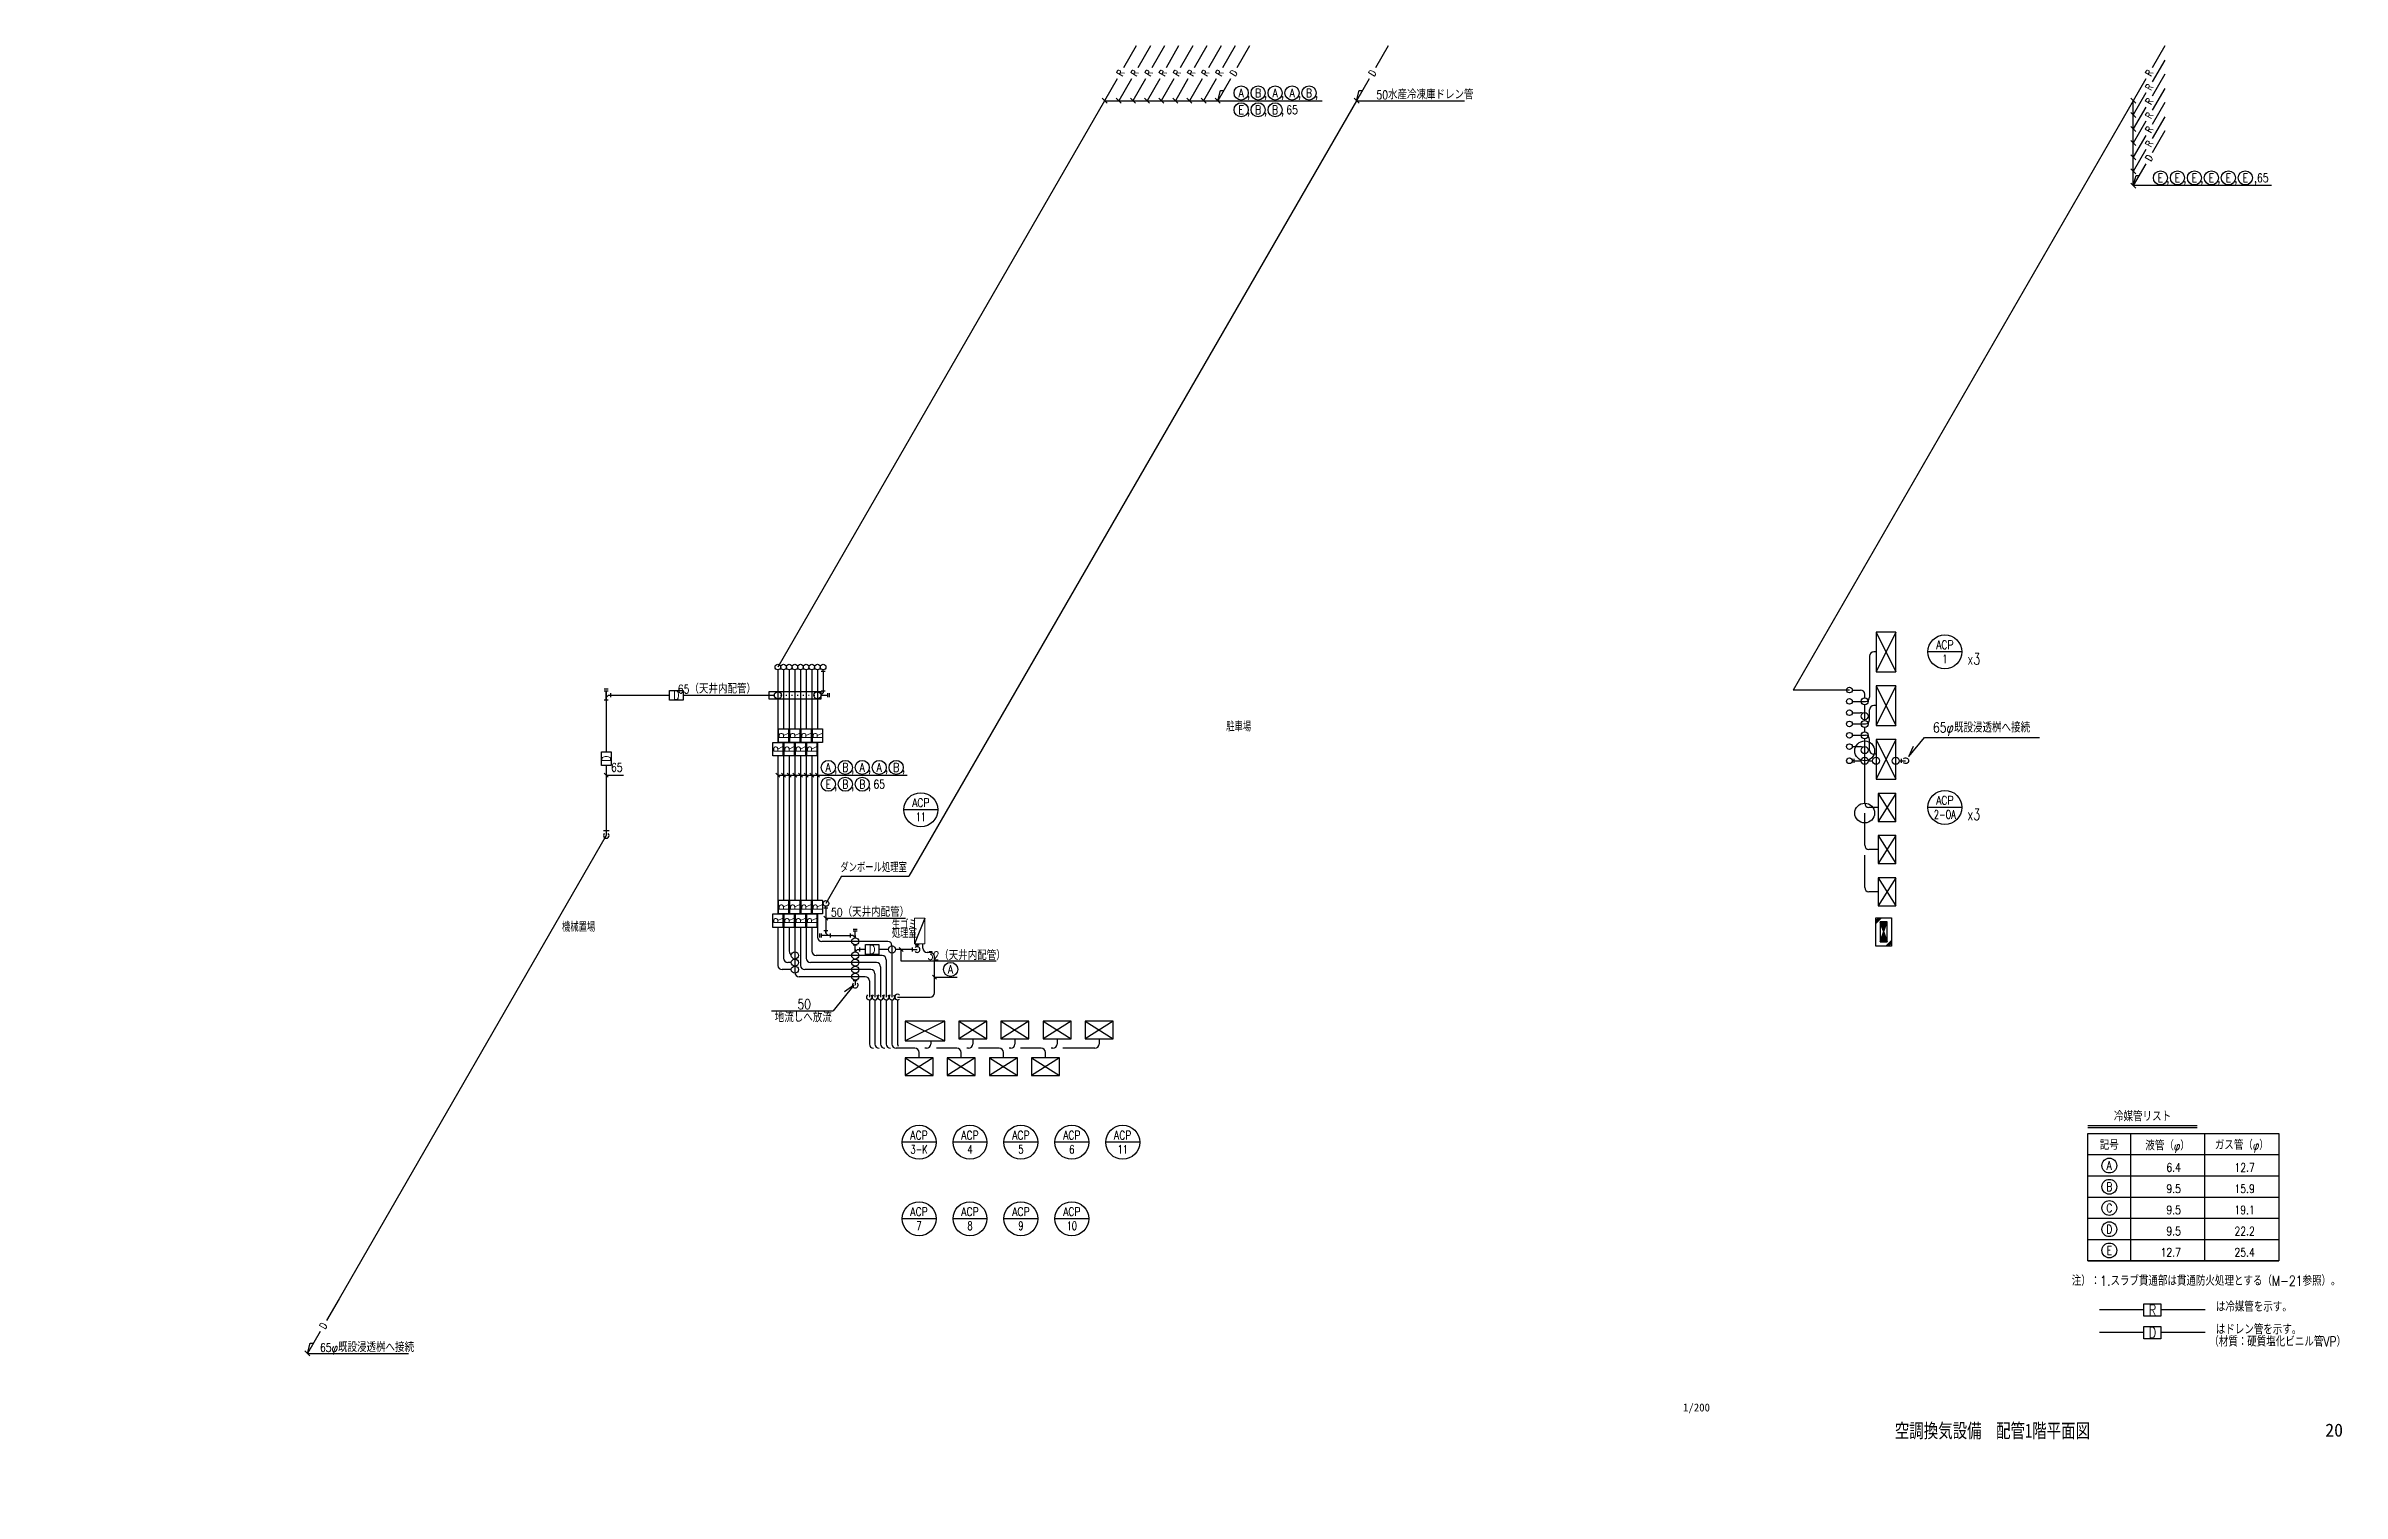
# Model space of a CAD drawing. Header units: millimetres. Extents: x -150 to 175142, y -150 to 51725.
# Drawn here: x -150 to 81039, y -150 to 50984 of the extents above; entities that cross this region are included whole.
import ezdxf
from ezdxf.enums import TextEntityAlignment as Align

# ---------------------------------------------------------------- set-up
doc = ezdxf.new("R2010")
doc.units = ezdxf.units.MM
doc.header["$LTSCALE"] = 0.2
doc.layers.get('Defpoints').update_dxf_attribs({"color": 5})
for name, color, linetype in [('10機器､器具', 2, 'Continuous'), ('1_機器番号', 3, 'Continuous'), ('35R（冷媒管）', 4, 'Continuous'), ('36D（ドレン管）', 6, 'Continuous'), ('91引出線､表', 7, 'Continuous'), ('92設備記述', 3, 'Continuous'), ('A_室名1', 8, 'Continuous'), ('A_建築', 8, 'Continuous'), ('枠内記述', 3, 'Continuous')]:
    doc.layers.add(name, color=color, linetype=linetype)
doc.layers.add('hojo', color=165, linetype='Continuous', plot=False)
doc.styles.get("Standard").update_dxf_attribs({"font": 'simplex.shx', "width": 0.8, "bigfont": 'extfont2.shx'})
doc.styles.add('ゴシック', font='MS Gothic.ttf', dxfattribs={"height": 4})
pattern_1 = [(0, (-72500, -18575), (0, 3.175), [])]

msp = doc.modelspace()

# ---------------------------------------------------------------- texts
at = {"layer": '1_機器番号'}
for s, height, width, p in [('ACP', 300, 0.8, (66994, 29823)), ('1', 300, 0.7, (66994, 29323)), ('x3', 400, 0.7, (68018, 29323)), ('ACP', 300, 0.8, (30784, 24245)), ('ACP', 300, 0.8, (66994, 24328)), ('11', 300, 0.7, (30784, 23745)), ('2-OA', 300, 0.7, (66994, 23828)), ('x3', 400, 0.7, (68018, 23828)), ('ACP', 300, 0.8, (30724, 12494)), ('ACP', 300, 0.8, (32524, 12494)), ('ACP', 300, 0.8, (34324, 12494)), ('ACP', 300, 0.8, (36124, 12494)), ('ACP', 300, 0.8, (37924, 12494)), ('3-K', 300, 0.7, (30724, 11994)), ('4', 300, 0.7, (32524, 11994)), ('5', 300, 0.7, (34324, 11994)), ('6', 300, 0.7, (36124, 11994)), ('11', 300, 0.7, (37924, 11994)), ('ACP', 300, 0.8, (30724, 9794)), ('ACP', 300, 0.8, (32524, 9794)), ('ACP', 300, 0.8, (34324, 9794)), ('ACP', 300, 0.8, (36124, 9794)), ('7', 300, 0.7, (30724, 9294)), ('8', 300, 0.7, (32524, 9294)), ('9', 300, 0.7, (34324, 9294)), ('10', 300, 0.7, (36124, 9294))]:
    msp.add_text(s, height=height, dxfattribs=dict(at, width=width)).set_placement(p, align=Align.MIDDLE_CENTER)
at = {"layer": '35R（冷媒管）', "color": 3, "width": 0.8}
for p in [(74324, 49965), (74324, 49465), (74324, 48965), (74324, 48465), (74324, 47965), (74324, 47465)]:
    msp.add_text('R', height=250, rotation=60, dxfattribs=at).set_placement(p, align=Align.CENTER)
at = {"layer": '36D（ドレン管）', "color": 3, "width": 0.8}
for p in [(41951, 49965), (46857, 49965), (74324, 46965), (9763, 5699)]:
    msp.add_text('D', height=250, rotation=60, dxfattribs=at).set_placement(p, align=Align.CENTER)
at = {"layer": '92設備記述', "width": 0.8}
for s, p in [('A', (42112, 49322)), ('E', (42112, 48729)), ('B', (42712, 49322)), ('B', (42712, 48729)), ('A', (43312, 49322)), ('B', (43312, 48729)), ('65', (43912, 48729)), ('A', (43912, 49322)), ('B', (44512, 49322)), ('E', (74618, 46322)), ('E', (75218, 46322)), ('E', (75818, 46322)), ('E', (76418, 46322)), ('E', (77018, 46322)), ('E', (77618, 46322)), ('65', (20036, 25490)), ('A', (27514, 25490)), ('B', (28114, 25490)), ('A', (28714, 25490)), ('A', (29314, 25490)), ('B', (29914, 25490)), ('E', (27514, 24897)), ('B', (28114, 24897)), ('B', (28714, 24897)), ('65', (29314, 24897)), ('A', (31840, 18353)), ('A', (72808, 11422)), ('B', (72808, 10672)), ('C', (72808, 9922)), ('D', (72808, 9172)), ('E', (72808, 8422))]:
    msp.add_text(s, height=300, dxfattribs=at).set_placement(p, align=Align.MIDDLE)
for s, p in [(',', (42424, 49322)), (',', (43024, 49322)), (',', (43624, 49322)), (',', (44224, 49322)), (',', (44824, 49322)), (',', (42424, 48729)), (',', (43024, 48729)), (',', (43624, 48729)), (',65', (78440, 46322)), (',', (74931, 46322)), (',', (75531, 46322)), (',', (76131, 46322)), (',', (76731, 46322)), (',', (77331, 46322)), ('65（天井内配管）', (24956, 28257)), (',', (27827, 25490)), (',', (28427, 25490)), (',', (29027, 25490)), (',', (29627, 25490)), (',', (30227, 25490)), (',', (27827, 24897)), (',', (28427, 24897)), (',', (29027, 24897)), ('50（天井内配管）', (30373, 20370)), ('32（天井内配管）', (33787, 18839))]:
    msp.add_text(s, height=300, dxfattribs=at).set_placement(p, align=Align.MIDDLE_RIGHT)
for s, height, p in [('50水産冷凍庫ドレン管', 300, (46893, 49105)), ('65φ既設浸透桝へ接続', 350, (66573, 26726)), ('50', 350, (26423, 16949)), ('地流しへ放流', 350, (25621, 16490)), ('65φ既設浸透桝へ接続', 300, (9540, 4840))]:
    msp.add_text(s, height=height, dxfattribs=at).set_placement(p)
for s, height, p in [('冷媒管リスト', 337.5, (73984, 12988)), ('記号', 300, (72807, 11984)), ('液管（φ）', 300, (74868, 11966)), ('ガス管（φ）', 300, (77493, 11985))]:
    msp.add_text(s, height=height, dxfattribs=at).set_placement(p, align=Align.CENTER)
for s, p in [('6.4', (75341, 11204)), ('12.7', (77954, 11204)), ('9.5', (75341, 10454)), ('15.9', (77954, 10454)), ('9.5', (75341, 9704)), ('19.1', (77954, 9704)), ('9.5', (75341, 8954)), ('22.2', (77954, 8954)), ('12.7', (75341, 8204)), ('25.4', (77954, 8204))]:
    msp.add_text(s, height=300, dxfattribs=at).set_placement(p, align=Align.RIGHT)
for s, p in [('注）：1.スラブ貫通部は貫通防火処理とする（M-21参照）。', (71480, 7072)), ('は冷媒管を示す。', (76575, 6154)), ('はドレン管を示す。', (76575, 5354)), ('（材質：硬質塩化ビニル管VP）', (76344, 4924))]:
    msp.add_text(s, height=350, dxfattribs=at).set_placement(p, align=Align.BOTTOM_LEFT)
at = {"layer": 'A_室名1', "width": 0.7}
msp.add_text('駐車場', height=300, dxfattribs=at).set_placement((42024, 26959), align=Align.MIDDLE)
for s, p in [('ダンボール処理室', (27939, 21794)), ('機械置場', (18099, 19689)), ('処理室', (29760, 19471)), ('生ゴミ', (29760, 19773))]:
    msp.add_text(s, height=300, dxfattribs=at).set_placement(p)
at = {"layer": '枠内記述', "linetype": 'ByBlock', "lineweight": -2, "style": 'ゴシック'}
msp.add_text('1/200', height=280, dxfattribs=at).set_placement((57736, 2733))
at = {"layer": '枠内記述', "linetype": 'ByBlock', "lineweight": -2, "style": 'ゴシック', "width": 0.75}
msp.add_text('空調換気設備\u3000配管1階平面図', height=500, dxfattribs=at).set_placement((68676, 2055), align=Align.MIDDLE_CENTER)
at = {"layer": '枠内記述', "style": 'ゴシック'}
msp.add_text('20', height=460, dxfattribs=at).set_placement((80446, 1844))

# ---------------------------------------------------------------- blocks, each defined once
blk = doc.blocks.new('MP-動力制御盤')
at = {"linetype": 'ByBlock'}
h = blk.add_hatch(dxfattribs=at)
h.set_pattern_fill('LINE', color=0, style=0)
h.set_pattern_definition(pattern_1)
h.paths.add_polyline_path([(-350, 250), (0, 125), (-350, 0)])
h = blk.add_hatch(dxfattribs=at)
h.set_pattern_fill('LINE', color=0, style=0)
h.set_pattern_definition(pattern_1)
h.paths.add_polyline_path([(350, 250), (0, 125), (350, 0)])
at = {"color": 0, "linetype": 'ByBlock'}
for p, q in [((-350, 250), (350, 0)), ((350, 250), (-350, 0))]:
    blk.add_line(p, q, dxfattribs=at)
blk.add_lwpolyline([(-350, 0), (350, 0), (350, 250), (-350, 250)], close=True, dxfattribs=at)
blk = doc.blocks.new('空調機（ACP）')
at = {"color": 0, "lineweight": 20}
blk.add_lwpolyline([(-455, 455), (455, 455), (455, -455), (-455, -455)], close=True, dxfattribs=at)
blk = doc.blocks.new('*U16')
at = {"layer": '35R（冷媒管）', "color": 2}
blk.add_circle((0, 0), 100, dxfattribs=at)
blk = doc.blocks.new('*U17')
at = {"layer": '35R（冷媒管）', "color": 0, "linetype": 'ByBlock', "lineweight": -2, "transparency": 16777216}
for p in [(0, 0), (0, -400), (0, -800), (0, -1200), (0, -1600), (0, -2000)]:
    blk.add_blockref('*U16', p, dxfattribs=at)
blk = doc.blocks.new('P3-1')
at = {"color": 2, "linetype": 'ByBlock', "lineweight": 30}
blk.add_line((0, -47), (0, 47), dxfattribs=at)
at = {"color": 0, "linetype": 'ByBlock', "lineweight": -2}
blk.add_line((0, 0), (40, 0), dxfattribs=at)
blk = doc.blocks.new('P3')
at = {"color": 0, "linetype": 'ByBlock', "lineweight": -2}
blk.add_line((108, 0), (0, 0), dxfattribs=at)
at = {"color": 2, "linetype": 'ByBlock', "lineweight": 30}
blk.add_line((108, 47), (108, -47), dxfattribs=at)
blk.add_arc((0, 0), 67.3, 44.999, 315.001, dxfattribs=at)
blk = doc.blocks.new('P1')
at = {"color": 2, "linetype": 'ByBlock', "lineweight": 30}
for p, q in [((-148, 47), (-148, -47)), ((-108, 47), (-108, -47)), ((108, 47), (108, -47)), ((47, -108), (-47, -108))]:
    blk.add_line(p, q, dxfattribs=at)
at = {"color": 0, "linetype": 'ByBlock', "lineweight": -2}
for p, q in [((108, 0), (-108, 0)), ((54, 0), (0, -54)), ((0, -54), (0, -108))]:
    blk.add_line(p, q, dxfattribs=at)
blk = doc.blocks.new('D')
at = {"layer": 'hojo'}
blk.add_lwpolyline([(-200, 145), (200, 145), (200, -145), (-200, -145)], close=True, dxfattribs=at)
at = {"layer": '36D（ドレン管）', "color": 3, "width": 0.8}
blk.add_text('D', height=250, dxfattribs=at).set_placement((0, -123), align=Align.CENTER)
blk = doc.blocks.new('R')
at = {"layer": 'hojo'}
blk.add_lwpolyline([(-200, 145), (200, 145), (200, -145), (-200, -145)], close=True, dxfattribs=at)
at = {"layer": '35R（冷媒管）', "color": 3, "width": 0.8}
blk.add_text('R', height=250, dxfattribs=at).set_placement((0, -126), align=Align.CENTER)
blk = doc.blocks.new('*U23')
at = {"layer": '35R（冷媒管）', "color": 2}
blk.add_circle((0, 0), 100, dxfattribs=at)
blk = doc.blocks.new('*U24')
at = {"layer": '35R（冷媒管）', "color": 0, "linetype": 'ByBlock', "lineweight": -2, "transparency": 16777216}
for p in [(-1400, 0), (-1200, 0), (-1000, 0), (-800, 0), (-600, 0), (-400, 0), (-200, 0), (0, 0)]:
    blk.add_blockref('*U23', p, dxfattribs=at)
blk = doc.blocks.new('*U25')
at = {"layer": '35R（冷媒管）'}
for p, q in [((603, 1011), (157, 239)), ((-68, -151), (-514, -923))]:
    blk.add_line(p, q, dxfattribs=at)
at = {"layer": '91引出線､表'}
blk.add_line((-603, -835), (-426, -1011), dxfattribs=at)
at = {"layer": '35R（冷媒管）', "color": 3, "width": 0.8}
blk.add_text('R', height=250, rotation=60, dxfattribs=at).set_placement((152, -8), align=Align.CENTER)
blk = doc.blocks.new('*U26')
at = {"layer": '35R（冷媒管）', "color": 0, "linetype": 'ByBlock', "lineweight": -2, "transparency": 16777216}
for p in [(-3500, 0), (-3000, 0), (-2500, 0), (-2000, 0), (-1500, 0), (-1000, 0), (-500, 0), (0, 0)]:
    blk.add_blockref('*U25', p, dxfattribs=at)

# ---------------------------------------------------------------- linework, layer by layer
at = {"color": 2, "linetype": 'ByBlock', "lineweight": 30}
for p, q in [((27260, 28202), (27402, 28202)), ((27493, 27970), (27493, 28111)), ((27553, 27970), (27553, 28111)), ((28304, 19485), (28304, 19627)), ((28395, 19778), (28536, 19778)), ((28395, 19717), (28536, 19717)), ((28395, 19217), (28536, 19217)), ((28627, 18985), (28627, 19127))]:
    msp.add_line(p, q, dxfattribs=at)
at = {"layer": '10機器､器具'}
for p, q in [((65256, 30273), (64561, 28873)), ((64561, 30273), (65256, 28873)), ((65256, 28373), (64561, 26973)), ((64561, 28373), (65256, 26973)), ((65256, 26473), (64561, 25073)), ((64561, 26473), (65256, 25073)), ((65256, 24573), (64636, 23583)), ((64636, 24573), (65256, 23583)), ((65256, 23083), (64636, 22093)), ((64636, 23083), (65256, 22093)), ((65256, 21593), (64636, 20603)), ((64636, 21593), (65256, 20603)), ((30929, 20166), (30565, 19256)), ((30229, 16525), (31629, 15830)), ((31629, 16525), (30229, 15830)), ((32129, 16525), (33119, 15905)), ((33119, 16525), (32129, 15905)), ((33619, 16525), (34609, 15905)), ((34609, 16525), (33619, 15905)), ((35109, 16525), (36099, 15905)), ((36099, 16525), (35109, 15905)), ((36599, 16525), (37589, 15905)), ((37589, 16525), (36599, 15905)), ((30229, 15230), (31219, 14610)), ((31219, 15230), (30229, 14610)), ((31719, 15230), (32709, 14610)), ((32709, 15230), (31719, 14610)), ((33209, 15230), (34199, 14610)), ((34199, 15230), (33209, 14610)), ((34699, 15230), (35689, 14610)), ((35689, 15230), (34699, 14610))]:
    msp.add_line(p, q, dxfattribs=at)
for points in [[(64561, 28873), (65256, 28873), (65256, 30273), (64561, 30273)], [(64561, 26973), (65256, 26973), (65256, 28373), (64561, 28373)], [(64561, 25073), (65256, 25073), (65256, 26473), (64561, 26473)], [(64636, 23583), (65256, 23583), (65256, 24573), (64636, 24573)], [(64636, 22093), (65256, 22093), (65256, 23083), (64636, 23083)], [(64636, 20603), (65256, 20603), (65256, 21593), (64636, 21593)], [(31629, 15830), (31629, 16525), (30229, 16525), (30229, 15830)], [(33119, 15905), (33119, 16525), (32129, 16525), (32129, 15905)], [(34609, 15905), (34609, 16525), (33619, 16525), (33619, 15905)], [(36099, 15905), (36099, 16525), (35109, 16525), (35109, 15905)], [(37589, 15905), (37589, 16525), (36599, 16525), (36599, 15905)], [(31219, 14610), (31219, 15230), (30229, 15230), (30229, 14610)], [(32709, 14610), (32709, 15230), (31719, 15230), (31719, 14610)], [(34199, 14610), (34199, 15230), (33209, 15230), (33209, 14610)], [(35689, 14610), (35689, 15230), (34699, 15230), (34699, 14610)]]:
    msp.add_lwpolyline(points, close=True, dxfattribs=at)
at = {"layer": '1_機器番号'}
for p, q in [((67594, 29573), (66394, 29573)), ((31384, 23995), (30184, 23995)), ((67594, 24078), (66394, 24078)), ((31324, 12244), (30124, 12244)), ((33124, 12244), (31924, 12244)), ((34924, 12244), (33724, 12244)), ((36724, 12244), (35524, 12244)), ((38524, 12244), (37324, 12244)), ((31324, 9544), (30124, 9544)), ((33124, 9544), (31924, 9544)), ((34924, 9544), (33724, 9544)), ((36724, 9544), (35524, 9544))]:
    msp.add_line(p, q, dxfattribs=at)
for centre in [(66994, 29573), (30784, 23995), (66994, 24078), (30724, 12244), (32524, 12244), (34324, 12244), (36124, 12244), (37924, 12244), (30724, 9544), (32524, 9544), (34324, 9544), (36124, 9544)]:
    msp.add_circle(centre, 600, dxfattribs=at)
at = {"layer": '35R（冷媒管）'}
for p, q in [((74775, 50984), (74329, 50212)), ((74775, 50484), (74329, 49712)), ((74104, 49822), (73658, 49050)), ((74775, 49984), (74329, 49212)), ((74104, 49322), (73658, 48550)), ((74104, 48822), (73658, 48050)), ((74775, 49484), (74329, 48712)), ((74775, 48984), (74329, 48212)), ((74104, 48322), (73658, 47550)), ((74775, 48484), (74329, 47712)), ((74104, 47822), (73658, 47050)), ((74104, 47322), (73658, 46550)), ((64334, 29423), (64334, 27975)), ((64561, 29573), (64484, 29573)), ((25731, 28937), (25731, 26375)), ((25931, 28937), (25931, 26855)), ((26131, 28937), (26131, 26375)), ((26331, 28937), (26331, 26855)), ((26531, 28937), (26531, 26375)), ((26731, 28937), (26731, 26855)), ((26931, 28937), (26931, 26375)), ((27131, 28937), (27131, 26855)), ((63719, 28225), (64009, 28225)), ((63719, 27825), (64184, 27825)), ((64159, 27950), (64159, 28075)), ((64159, 27150), (64159, 27700)), ((64561, 27673), (64484, 27673)), ((63719, 27425), (64009, 27425)), ((63719, 27025), (64184, 27025)), ((64159, 26750), (64159, 26900)), ((64334, 27175), (64334, 27523)), ((25931, 26375), (25931, 20794)), ((26331, 26375), (26331, 20794)), ((26731, 26375), (26731, 20794)), ((27131, 26375), (27131, 20794)), ((63719, 26625), (64184, 26625)), ((63719, 26225), (64009, 26225)), ((64159, 24228), (64159, 26500)), ((64334, 26103), (64334, 26475)), ((25731, 25895), (25731, 20314)), ((26131, 25895), (26131, 20314)), ((26531, 25895), (26531, 20314)), ((26931, 25895), (26931, 20314)), ((64561, 25953), (64484, 25953)), ((64159, 22738), (64159, 23878)), ((64636, 24078), (64309, 24078)), ((64159, 21248), (64159, 22388)), ((64636, 22588), (64309, 22588)), ((25931, 20314), (25931, 18745)), ((26331, 20314), (26331, 18245)), ((26731, 20314), (26731, 18745)), ((27131, 20314), (27131, 19495)), ((64636, 21098), (64309, 21098)), ((25731, 19834), (25731, 18495)), ((26131, 19834), (26131, 18995)), ((26531, 19834), (26531, 18495)), ((26931, 19834), (26931, 18995)), ((29415, 18845), (27081, 18845)), ((29615, 19345), (27281, 19345)), ((29565, 18695), (29565, 17377)), ((29765, 19195), (29765, 17377)), ((30855, 19106), (30855, 19256)), ((31118, 18956), (31005, 18956)), ((31268, 17527), (31268, 18806)), ((26206, 18345), (25881, 18345)), ((26206, 18595), (26081, 18595)), ((28815, 18095), (26481, 18095)), ((29015, 18345), (26681, 18345)), ((29215, 18595), (26881, 18595)), ((28965, 17945), (28965, 17377)), ((29165, 18195), (29165, 17377)), ((29365, 18445), (29365, 17377)), ((28965, 17277), (28965, 15717)), ((29165, 17277), (29165, 15717)), ((29365, 17277), (29365, 15717)), ((29565, 17277), (29565, 15717)), ((29765, 17277), (29765, 15717)), ((29965, 17377), (31118, 17377)), ((29965, 17277), (29965, 15717)), ((30574, 15567), (29915, 15567)), ((30984, 15567), (30924, 15567)), ((31134, 15830), (31134, 15717)), ((32064, 15567), (31334, 15567)), ((32474, 15567), (32414, 15567)), ((32624, 15905), (32624, 15717)), ((33554, 15567), (32824, 15567)), ((33964, 15567), (33904, 15567)), ((34114, 15905), (34114, 15717)), ((35044, 15567), (34314, 15567)), ((35454, 15567), (35394, 15567)), ((35604, 15905), (35604, 15717)), ((36884, 15567), (35804, 15567)), ((36944, 15567), (36884, 15567)), ((37094, 15905), (37094, 15717)), ((30724, 15230), (30724, 15417)), ((32214, 15230), (32214, 15417)), ((33704, 15230), (33704, 15417)), ((35194, 15230), (35194, 15417)), ((72458, 6331), (74033, 6331)), ((74633, 6331), (76203, 6331))]:
    msp.add_line(p, q, dxfattribs=at)
for centre, start, end in [((64484, 29423), 90, 180), ((64009, 28075), 0, 90), ((64184, 27975), 270, 0), ((64484, 27523), 90, 180), ((64009, 27275), 59.52148, 90), ((64184, 27175), 270, 0), ((64009, 26075), 59.52148, 90), ((64184, 26475), 0, 90), ((64484, 26103), 180, 270), ((64309, 24228), 180, 270), ((64309, 22738), 180, 270), ((64309, 21248), 180, 270), ((27281, 19495), 180, 270), ((26081, 18745), 180, 270), ((26281, 18995), 180, 240.65533), ((26881, 18745), 180, 270), ((27081, 18995), 180, 270), ((29415, 18695), 0, 90), ((29615, 19195), 0, 90), ((31005, 19106), 180, 270), ((31118, 18806), 0, 90), ((25881, 18495), 180, 270), ((26481, 18245), 180, 270), ((26681, 18495), 180, 270), ((28815, 17945), 360, 90), ((29015, 18195), 0, 90), ((29215, 18445), 0, 90), ((31118, 17527), 270, 0), ((29115, 15717), 180, 270), ((29315, 15717), 180, 270), ((29515, 15717), 180, 270), ((29715, 15717), 180, 270), ((29915, 15717), 180, 270), ((30115, 15717), 180, 210), ((30574, 15417), 0, 90), ((30984, 15717), 270, 0), ((32064, 15417), 0, 90), ((32474, 15717), 270, 0), ((33554, 15417), 0, 90), ((33964, 15717), 270, 0), ((35044, 15417), 0, 90), ((35454, 15717), 270, 0), ((36944, 15717), 270, 0), ((0, 0), 0, 0)]:
    msp.add_arc(centre, 150, start, end, dxfattribs=at)
at = {"layer": '35R（冷媒管）', "color": 2}
for centre, start, end in [((28964, 17377), 133.61643, 43.61643), ((29164, 17377), 133.61643, 43.61643), ((29364, 17377), 133.61643, 43.61643), ((29564, 17377), 133.61643, 43.61643), ((29764, 17377), 133.61643, 43.61643), ((29965, 17377), 45, 315)]:
    msp.add_arc(centre, 100, start, end, dxfattribs=at)
at = {"layer": '36D（ドレン管）'}
for p, q in [((42402, 50984), (41956, 50212)), ((47308, 50984), (46862, 50212)), ((41731, 49822), (41285, 49050)), ((46637, 49822), (46191, 49050)), ((74775, 47984), (74329, 47212)), ((74104, 46822), (73658, 46050)), ((27331, 28876), (27331, 28121)), ((19664, 28202), (19664, 26042)), ((19799, 28040), (21904, 28040)), ((22384, 28040), (25606, 28040)), ((25818, 28040), (25843, 28040)), ((26018, 28040), (26043, 28040)), ((26218, 28040), (26243, 28040)), ((26418, 28040), (26443, 28040)), ((26618, 28040), (26643, 28040)), ((26818, 28040), (26843, 28040)), ((27018, 28040), (27043, 28040)), ((27250, 28040), (27331, 28121)), ((27256, 28040), (27493, 28040)), ((27256, 28040), (27365, 28040)), ((27331, 28121), (27331, 28202)), ((19664, 25562), (19664, 23088)), ((63781, 25725), (64034, 25725)), ((64284, 25725), (64436, 25725)), ((65381, 25725), (65608, 25725)), ((27431, 20523), (27431, 19637)), ((27563, 19556), (28304, 19556)), ((28385, 19556), (28304, 19556)), ((28466, 19475), (28385, 19556)), ((28466, 19470), (28466, 19717)), ((28466, 19556), (28466, 19470)), ((28466, 19217), (28466, 19220)), ((28466, 18970), (28466, 19217)), ((28466, 19056), (28466, 18970)), ((28466, 18975), (28546, 19056)), ((28466, 18708), (28466, 18733)), ((28546, 19056), (28627, 19056)), ((28825, 19056), (28627, 19056)), ((29640, 19056), (29305, 19056)), ((30493, 19056), (29890, 19056)), ((30655, 19153), (30655, 19256)), ((28466, 18458), (28466, 18483)), ((28466, 18208), (28466, 18233)), ((28466, 17970), (28466, 17801)), ((10214, 6718), (9768, 5946)), ((9543, 5556), (9097, 4784)), ((72458, 5531), (74033, 5531)), ((74633, 5531), (76203, 5531))]:
    msp.add_line(p, q, dxfattribs=at)
at = {"layer": '36D（ドレン管）', "color": 2}
msp.add_line((19764, 23254), (19564, 23254), dxfattribs=at)
at = {"layer": '36D（ドレン管）', "color": 2, "elevation": 0}
for points in [[(41285, 49050), (41382, 49409), (41493, 49409)], [(46191, 49050), (46287, 49409), (46398, 49409)], [(73658, 46050), (73754, 46409), (73865, 46409)]]:
    msp.add_lwpolyline(points, dxfattribs=at)
at = {"layer": '36D（ドレン管）', "color": 2}
msp.add_lwpolyline([(9097, 4784), (9193, 5144), (9304, 5144)], dxfattribs=at)
for centre in [(27331, 29037), (63619, 25725), (27431, 20685)]:
    msp.add_circle(centre, 100, dxfattribs=at)
msp.add_arc((19664, 23088), 100, 135, 45, dxfattribs=at)
at = {"layer": '91引出線､表'}
for p, q in [((37285, 49050), (25731, 29037)), ((46191, 49050), (30367, 21642)), ((37285, 49050), (44973, 49050)), ((41197, 49138), (41374, 48961)), ((46103, 49138), (46279, 48961)), ((46191, 49050), (50014, 49050)), ((73658, 49050), (61635, 28225)), ((73570, 49138), (73746, 48961)), ((73658, 46050), (73658, 49050)), ((73570, 48638), (73746, 48461)), ((73570, 48138), (73746, 47961)), ((73570, 47638), (73746, 47461)), ((73570, 47138), (73746, 46961)), ((73570, 47138), (73746, 46961)), ((73570, 46638), (73746, 46461)), ((73570, 46138), (73746, 45961)), ((78548, 46050), (73658, 46050)), ((63619, 28225), (61635, 28225)), ((65717, 25872), (66273, 26551)), ((65717, 25872), (65882, 26237)), ((66273, 26551), (70338, 26551)), ((19594, 25289), (19735, 25147)), ((19664, 25218), (20272, 25218)), ((25660, 25289), (25802, 25147)), ((25731, 25218), (30305, 25218)), ((25860, 25289), (26002, 25147)), ((26060, 25289), (26202, 25147)), ((26260, 25289), (26402, 25147)), ((26460, 25289), (26602, 25147)), ((26660, 25289), (26802, 25147)), ((26860, 25289), (27002, 25147)), ((27060, 25289), (27202, 25147)), ((19664, 23088), (10214, 6718)), ((27984, 21642), (27431, 20685)), ((27984, 21642), (30367, 21642)), ((27360, 20237), (27502, 20095)), ((27431, 20166), (30247, 20166)), ((30021, 19127), (30163, 18985)), ((30092, 18640), (30092, 19056)), ((33447, 18640), (30092, 18640)), ((31197, 18152), (31339, 18011)), ((31268, 18082), (32076, 18082)), ((28416, 17792), (27681, 16894)), ((28416, 17792), (28091, 17558)), ((25509, 16894), (27681, 16894)), ((75919, 12831), (72055, 12831)), ((75919, 12756), (72055, 12756)), ((72055, 12560), (78805, 12560)), ((73555, 12560), (73555, 8060)), ((76180, 12560), (76180, 8060)), ((72055, 11810), (78805, 11810)), ((72055, 11060), (78805, 11060)), ((72055, 10310), (78805, 10310)), ((72055, 9560), (78805, 9560)), ((72055, 8810), (78805, 8810)), ((72055, 8060), (78805, 8060)), ((9009, 4873), (9185, 4696)), ((9097, 4784), (12672, 4784))]:
    msp.add_line(p, q, dxfattribs=at)
msp.add_lwpolyline([(72055, 8060), (72055, 12560), (78805, 12560), (78805, 8060)], close=True, dxfattribs=at)
for centre, radius in [((42112, 49322), 250), ((42712, 49322), 250), ((43312, 49322), 250), ((43912, 49322), 250), ((44512, 49322), 250), ((42112, 48729), 250), ((42712, 48729), 250), ((43312, 48729), 250), ((74618, 46322), 250), ((75218, 46322), 250), ((75818, 46322), 250), ((76418, 46322), 250), ((77018, 46322), 250), ((77618, 46322), 250), ((27514, 25490), 250), ((28114, 25490), 250), ((28714, 25490), 250), ((29314, 25490), 250), ((29914, 25490), 250), ((27514, 24897), 250), ((28114, 24897), 250), ((28714, 24897), 250), ((31840, 18353), 250), ((72808, 11422), 262), ((72808, 10672), 262), ((72808, 9922), 262), ((72808, 9172), 262), ((72808, 8422), 262)]:
    msp.add_circle(centre, radius, dxfattribs=at)
at = {"layer": 'A_建築'}
for p, q in [((64656, 20180), (64556, 20080)), ((64706, 20180), (64556, 20030)), ((64756, 20180), (64556, 19980)), ((65106, 19380), (64906, 19180)), ((65106, 19330), (64956, 19180)), ((65106, 19280), (65006, 19180))]:
    msp.add_line(p, q, dxfattribs=at)
msp.add_lwpolyline([(64556, 20180), (65106, 20180), (65106, 19180), (64556, 19180)], close=True, dxfattribs=at)
at = {"layer": 'hojo'}
msp.add_lwpolyline([(27256, 28165), (25406, 28165), (25406, 27915), (27256, 27915)], close=True, dxfattribs=at)
for centre, radius in [((25731, 28040), 125), ((27131, 28040), 125), ((64157, 27825), 125), ((64157, 27302), 125), ((64157, 27025), 125), ((64159, 26075), 350), ((64157, 26625), 125), ((64157, 26102), 125), ((64159, 25725), 125), ((64561, 25725), 125), ((65256, 25725), 125), ((64159, 23878), 350), ((26331, 18845), 125), ((26331, 18595), 125), ((28466, 19345), 125), ((28466, 18845), 125), ((28466, 18595), 125), ((29765, 19056), 125), ((26331, 18345), 125), ((28466, 18345), 125), ((28466, 18095), 125)]:
    msp.add_circle(centre, radius, dxfattribs=at)

# ---------------------------------------------------------------- block references
at = {"layer": '10機器､器具', "yscale": 0.4, "rotation": 270}
msp.add_blockref('空調機（ACP）', (30747, 19711), dxfattribs=at)
at = {"layer": '35R（冷媒管）'}
for name, p in [('*U26', (41299, 49973)), ('*U24', (27131, 29037)), ('*U17', (63619, 28225))]:
    msp.add_blockref(name, p, dxfattribs=at)
at = {"layer": '35R（冷媒管）', "xscale": 1.2, "yscale": 1.2, "zscale": 1.2, "rotation": 90}
for p in [(25931, 26615), (26331, 26615), (26731, 26615), (27131, 26615), (25731, 26135), (26131, 26135), (26531, 26135), (26931, 26135), (25731, 20074), (25931, 20554), (26131, 20074), (26331, 20554), (26531, 20074), (26731, 20554), (26931, 20074), (27131, 20554)]:
    msp.add_blockref('R', p, dxfattribs=at)
at = {"layer": '35R（冷媒管）', "xscale": 1.5, "yscale": 1.5, "zscale": 1.5}
msp.add_blockref('R', (74333, 6319), dxfattribs=at)
at = {"layer": '36D（ドレン管）'}
for name, p, xscale, yscale, zscale, rotation in [('P3-1', (27331, 28876), 1.499624999999999, 1.499624999999999, 1.499624999999999, 89.99999999993213), ('D', (19664, 25802), 1.2, 1.2, 1.2, 90), ('P3-1', (63781, 25725), 1.499624999999999, 1.499624999999999, 1.499624999999999, 179.9999999999322), ('P3', (65608, 25725), -1.499624999999999, 1.499624999999999, 1.499624999999999, 0.0005543573389932277), ('P3-1', (27431, 20523), 1.499624999999999, 1.499624999999999, 1.499624999999999, 89.99999999993213), ('P3', (30655, 19056), 1.499624999999999, 1.499624999999999, 1.499624999999999, 180.0000000000402), ('P3-1', (30655, 19217), 1.499624999999999, 1.499624999999999, 1.499624999999999, 269.9999999999321), ('P3', (28466, 17801), 1.499624999999999, 1.499624999999999, 1.499624999999999, 90.00000000004026)]:
    msp.add_blockref(name, p, dxfattribs=dict(at, xscale=xscale, yscale=yscale, zscale=zscale, rotation=rotation))
at = {"layer": '36D（ドレン管）', "ltscale": 0.2, "xscale": -1.499999999999999, "yscale": 1.499999999999999, "zscale": 1.499999999999999}
for p, rotation in [((19664, 28040), 90), ((27431, 19556), 180)]:
    msp.add_blockref('P1', p, dxfattribs=dict(at, rotation=rotation))
at = {"layer": '36D（ドレン管）'}
for p, xscale, yscale, zscale in [((22144, 28040), 1.2, 1.2, 1.2), ((29065, 19056), 1.2, 1.2, 1.2), ((74333, 5519), 1.5, 1.5, 1.5)]:
    msp.add_blockref('D', p, dxfattribs=dict(at, xscale=xscale, yscale=yscale, zscale=zscale))
at = {"layer": 'Defpoints', "linetype": 'Continuous', "lineweight": 0, "rotation": 90}
msp.add_blockref('MP-動力制御盤', (64956, 19680), dxfattribs=at)

msp.set_redraw_order([(e.dxf.handle, doc.entitydb.next_handle()) for e in msp.query("TEXT MTEXT ATTDEF DIMENSION ARC_DIMENSION")])  # texts and dimensions are drawn at this point

doc.saveas('drawing.dxf')
